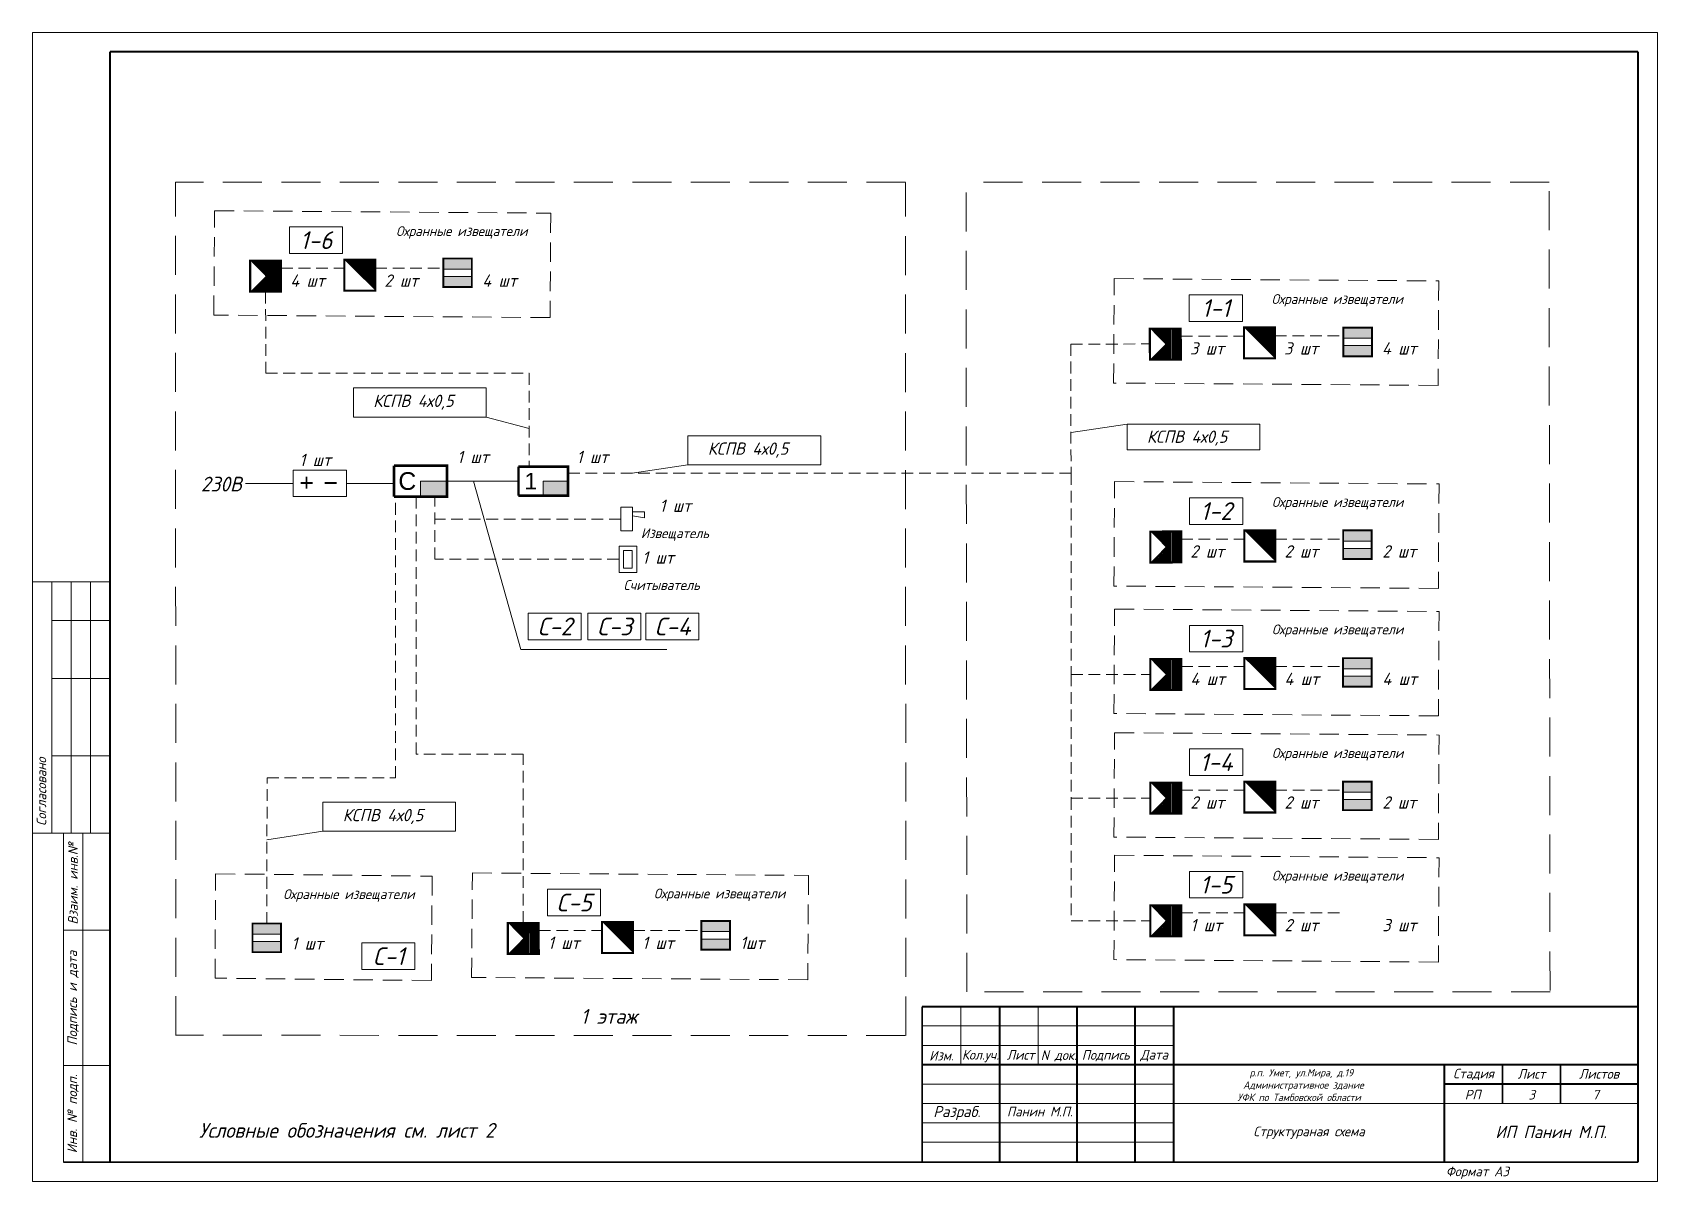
# Model space of a CAD drawing. Header units: inches. Extents: x -24 to 3888, y 393 to 1828.
# Drawn here: x 1651.1 to 1783.4, y 1393.5 to 1487 of the extents above; entities that cross this region are included whole.
import ezdxf

# ---------------------------------------------------------------- set-up
doc = ezdxf.new("R2010")
doc.units = ezdxf.units.IN
doc.header["$MEASUREMENT"] = 0
doc.linetypes.add('HIDDEN2', pattern=[4.7625, 3.175, -1.5875])
doc.linetypes.add('НЕВИДИМАЯ', pattern=[9.525, 6.35, -3.175])
doc.layers.get('0').transparency = 0.7
doc.layers.add('DESC', color=7, linetype='Continuous')
doc.styles.get("Standard").update_dxf_attribs({"font": 'GOST_Common Italic_0.ttf'})

msp = doc.modelspace()

# ---------------------------------------------------------------- texts
at = {"layer": 'DESC', "color": 0}
for s, p in [('Кол.уч.', (1726.74, 1403.39)), ('Лист', (1730.39, 1403.38)), ('N док.', (1733.16, 1403.36)), ('РП', (1767.68, 1400.14)), ('3', (1772.87, 1400.14)), ('7', (1778.07, 1400.14))]:
    msp.add_text(s, height=0.787, dxfattribs=at).set_placement(p)
at = {"layer": 'DESC', "color": 0, "attachment_point": 1}
for s, width, heights, insert, char_height in [('\\pt2.4;Охранные извещатели', 15.8242, [1.22], (1680.67, 1471.25), 0.8), ('4 шт ', 6.4521, [0], (1672.06, 1467.32), 1), ('2 шт ', 6.4521, [0], (1679.72, 1467.32), 1), ('4 шт ', 6.4521, [0], (1687.69, 1467.32), 1), ('\\pt2.4;Охранные извещатели', 15.8242, [1.22], (1751.95, 1465.72), 0.8), ('3 шт ', 6.4521, [0], (1745.31, 1461.8), 1), ('3 шт ', 6.4521, [0], (1752.97, 1461.8), 1), ('4 шт ', 6.4521, [0], (1760.94, 1461.8), 1), ('КСПВ 4х0,5 ', 9.1713, [1.06], (1678.81, 1457.53), 1), ('КСПВ 4х0,5 ', 9.1713, [1.06], (1741.8, 1454.61), 1), ('1 шт ', 6.4521, [0], (1672.8, 1452.72), 1), ('1 шт ', 6.4521, [0], (1685.64, 1452.96), 1), ('1 шт ', 6.4521, [0], (1695.37, 1452.96), 1), ('КСПВ 4х0,5 ', 9.1713, [1.06], (1706.05, 1453.64), 1), ('230В', 0.7525, [0], (1664.78, 1450.85), 1.2), ('1 шт ', 6.4521, [0], (1702.12, 1448.99), 1), ('\\pt2.4;Охранные извещатели', 15.8242, [1.22], (1751.98, 1449.19), 0.8), ('Извещатель', 15.8242, [1.22], (1700.6, 1446.65), 0.8), ('1 шт ', 6.4521, [0], (1700.71, 1444.77), 1), ('2 шт ', 6.4521, [0], (1745.34, 1445.27), 1), ('2 шт ', 6.4521, [0], (1753, 1445.27), 1), ('2 шт ', 6.4521, [0], (1760.97, 1445.27), 1), ('Считыватель', 15.8242, [1.22], (1699.19, 1442.43), 0.8), ('\\pt2.4;Охранные извещатели', 15.8242, [1.22], (1751.98, 1438.82), 0.8), ('4 шт ', 6.4521, [0], (1745.34, 1434.89), 1), ('4 шт ', 6.4521, [0], (1753, 1434.89), 1), ('4 шт ', 6.4521, [0], (1760.97, 1434.89), 1), ('\\pt2.4;Охранные извещатели', 15.8242, [1.22], (1751.98, 1428.75), 0.8), ('КСПВ 4х0,5 ', 9.1713, [1.06], (1676.33, 1423.8), 1), ('2 шт ', 6.4521, [0], (1745.34, 1424.83), 1), ('2 шт ', 6.4521, [0], (1753, 1424.83), 1), ('2 шт ', 6.4521, [0], (1760.97, 1424.83), 1), ('\\pt2.4;Охранные извещатели', 15.8242, [1.22], (1751.98, 1418.77), 0.8), ('\\pt2.4;Охранные извещатели', 15.8242, [1.22], (1671.48, 1417.26), 0.8), ('\\pt2.4;Охранные извещатели', 15.8242, [1.22], (1701.66, 1417.32), 0.8), ('1 шт ', 6.4521, [0], (1745.34, 1414.84), 1), ('2 шт ', 6.4521, [1], (1753, 1414.84), 1), ('3 шт ', 6.4521, [0], (1760.97, 1414.84), 1), ('1 шт ', 6.4521, [0], (1672.15, 1413.35), 1), ('1 шт ', 6.4521, [0], (1693.04, 1413.4), 1), ('1 шт ', 6.4521, [0], (1700.71, 1413.4), 1), ('1шт ', 6.4521, [0], (1708.68, 1413.4), 1), ('Условные обозначения см. лист 2', 37.2731, [2.89], (1664.63, 1398.23), 1.2)]:
    msp.add_mtext_dynamic_manual_height_columns(s, width=width, gutter_width=1, heights=heights, dxfattribs=dict(at, insert=insert, char_height=char_height))
at = {"layer": 'DESC', "color": 0, "attachment_point": 5}
for s, insert, char_height, width in [('1-6', (1674.16, 1470.11), 1.44, 4.32), ('1-1', (1747.41, 1464.58), 1.44, 4.32), ('{\\fArial|b0|i0|c204|p34;C}', (1681.58, 1450.49), 1.44, 2.16), ('{\\fArial|b0|i0|c204|p34;1}', (1691.64, 1450.49), 1.347, 2.0205), ('1-2', (1747.44, 1448.05), 1.44, 4.32), ('C-2', (1693.58, 1438.66), 1.44, 4.32), ('C-3', (1698.44, 1438.66), 1.44, 4.32), ('C-4', (1703.16, 1438.66), 1.44, 4.32), ('1-3', (1747.44, 1437.67), 1.44, 4.32), ('1-4', (1747.44, 1427.61), 1.44, 4.32), ('1-5', (1747.44, 1417.63), 1.44, 4.32), ('C-5', (1695.15, 1416.18), 1.44, 4.32), ('C-1', (1680.05, 1411.81), 1.44, 4.32), ('Изм.', (1725.07, 1403.71), 0.787, 3.15), ('Подпись', (1738.45, 1403.71), 0.787, 4.725), ('Дата', (1742.39, 1403.71), 0.787, 3.15), ('Стадия', (1768.39, 1402.19), 0.787, 4.725), ('Лист', (1773.11, 1402.23), 0.787, 5.67), ('Листов', (1778.61, 1402.23), 0.787, 5.3325), ('Структураная схема', (1755, 1397.44), 0.7875, 22.05)]:
    msp.add_mtext(s, dxfattribs=dict(at, insert=insert, char_height=char_height, width=width))
at = {"layer": 'DESC', "color": 0, "char_height": 0.7875, "attachment_point": 1, "rotation": 90}
for s, insert, width in [('Cогласовано', (1651.4, 1422.4), 9.4622), ('Взаим. инв.№', (1653.97, 1414.39), 14.4387), ('Подпись и дата', (1653.91, 1404.54), 11.3549), ('Инв. № подп.', (1653.91, 1395.77), 13.2391)]:
    msp.add_mtext(s, dxfattribs=dict(at, insert=insert, width=width))
at = {"layer": 'DESC', "color": 0, "linetype": 'HIDDEN2', "ltscale": 0.3, "insert": (1695.7, 1407.51), "char_height": 1.2, "attachment_point": 1}
msp.add_mtext_dynamic_manual_height_columns('1 этаж', width=37.2731, gutter_width=1, heights=[2.89], dxfattribs=at)
at = {"layer": 'DESC', "color": 0, "lineweight": 15, "attachment_point": 1}
for s, width, heights, insert, char_height in [('\\pi25.26071;р.п. Умет, ул.Мира, д.19\\P\\pi24.36617; Административное здание \\P\\pi24.27003;УФК по Тамбовской области', 59.1919, [0], (1724.9, 1402.62), 0.6), ('\\pi4.80835;ИП Панин М.П.', 17.9743, [1.74], (1765.36, 1398), 1)]:
    msp.add_mtext_dynamic_manual_height_columns(s, width=width, gutter_width=1, heights=heights, dxfattribs=dict(at, insert=insert, char_height=char_height))
at = {"layer": 'DESC', "color": 0, "lineweight": 15, "insert": (1726.33, 1399.04), "char_height": 0.9, "width": 7.0924, "attachment_point": 5}
msp.add_mtext('Разраб.', dxfattribs=at)
at = {"layer": 'DESC', "lineweight": 15, "insert": (1733.08, 1399.16), "char_height": 0.787, "width": 6.3, "attachment_point": 5}
msp.add_mtext('Панин М.П.', dxfattribs=at)
at = {"layer": 'DESC', "color": 0, "linetype": 'НЕВИДИМАЯ', "insert": (1766.13, 1394.68), "char_height": 0.787, "width": 9.1777, "attachment_point": 1}
msp.add_mtext('Формат А3', dxfattribs=at)

# ---------------------------------------------------------------- blocks, each defined once
blk = doc.blocks.new('Объем')
at = {"const_width": 0.2}
blk.add_lwpolyline([(0, 0), (0, 3), (3, 3), (3, 0)], close=True, dxfattribs=at)
for points in [[(0.21, 2.94), (0.21, 0.09)], [(0.41, 2.94), (0.41, 0.09)], [(0.61, 2.94), (0.61, 0.09)], [(0.8, 2.94), (0.8, 0.09)], [(1.01, 2.94), (1.01, 0.09)], [(1.21, 2.94), (1.21, 0.09)], [(1.39, 1.52), (2.81, 2.97)], [(1.39, 2.94), (1.39, 0.09)], [(1.39, 1.48), (2.82, 0.03)], [(1.56, 2.93), (1.56, 1.76)], [(1.76, 2.94), (1.76, 1.94)], [(1.94, 2.95), (1.94, 2.15)], [(2.13, 2.93), (2.13, 2.33)], [(2.3, 2.93), (2.3, 2.52)], [(2.49, 2.94), (2.49, 2.7)], [(1.56, 0.09), (1.56, 1.25)], [(1.74, 0.06), (1.74, 1.05)], [(1.94, 0.06), (1.94, 0.87)], [(2.13, 0.05), (2.13, 0.66)], [(2.31, 0.06), (2.31, 0.48)], [(2.49, 0.07), (2.49, 0.29)]]:
    blk.add_lwpolyline(points, dxfattribs=at)
blk = doc.blocks.new('Звуковой')
blk.add_lwpolyline([(0.1, 2.9, 0, 4, 0), (1.5, 1.51, 4, 4, 0)], format="xyseb")
at = {"const_width": 0.2}
blk.add_lwpolyline([(0, 0), (0, 3), (3, 3), (3, 0)], close=True, dxfattribs=at)

# ---------------------------------------------------------------- hatches: boundary and pattern name
at = {"layer": 'DESC', "lineweight": 15}
h = msp.add_hatch(color=0, dxfattribs=at)
h.dxf.hatch_style = 1
h.paths.add_polyline_path([(1684.51, 1467.16), (1684.51, 1466.3), (1686.84, 1466.3), (1686.84, 1467.16)])
h.paths.add_polyline_path([(1686.84, 1467.76), (1686.84, 1468.62), (1684.51, 1468.62), (1684.51, 1467.76)])
h = msp.add_hatch(color=0, dxfattribs=at)
h.dxf.hatch_style = 1
h.paths.add_polyline_path([(1757.79, 1461.53), (1757.79, 1460.66), (1760.12, 1460.66), (1760.12, 1461.53)])
h.paths.add_polyline_path([(1760.12, 1462.13), (1760.12, 1462.99), (1757.79, 1462.99), (1757.79, 1462.13)])
at = {"layer": 'DESC'}
for points in [[(1682.66, 1450.49), (1682.66, 1449.23), (1684.82, 1449.23), (1684.82, 1450.49)], [(1692.65, 1450.49), (1692.65, 1449.31), (1694.67, 1449.31), (1694.67, 1450.49)]]:
    msp.add_hatch(color=0, dxfattribs=at).paths.add_polyline_path(points)
at = {"layer": 'DESC', "lineweight": 15}
h = msp.add_hatch(color=0, dxfattribs=at)
h.dxf.hatch_style = 1
h.paths.add_polyline_path([(1757.78, 1445.01), (1757.78, 1444.15), (1760.1, 1444.15), (1760.1, 1445.01)])
h.paths.add_polyline_path([(1760.1, 1445.61), (1760.1, 1446.48), (1757.78, 1446.48), (1757.78, 1445.61)])
h = msp.add_hatch(color=0, dxfattribs=at)
h.dxf.hatch_style = 1
h.paths.add_polyline_path([(1757.77, 1434.61), (1757.77, 1433.75), (1760.1, 1433.75), (1760.1, 1434.61)])
h.paths.add_polyline_path([(1760.1, 1435.21), (1760.1, 1436.08), (1757.77, 1436.08), (1757.77, 1435.21)])
h = msp.add_hatch(color=0, dxfattribs=at)
h.dxf.hatch_style = 1
h.paths.add_polyline_path([(1757.77, 1424.57), (1757.77, 1423.7), (1760.1, 1423.7), (1760.1, 1424.57)])
h.paths.add_polyline_path([(1760.1, 1425.17), (1760.1, 1426.03), (1757.77, 1426.03), (1757.77, 1425.17)])
h = msp.add_hatch(color=0, dxfattribs=at)
h.dxf.hatch_style = 1
h.paths.add_polyline_path([(1668.98, 1413), (1668.98, 1412.14), (1671.31, 1412.14), (1671.31, 1413)])
h.paths.add_polyline_path([(1671.31, 1413.6), (1671.31, 1414.47), (1668.98, 1414.47), (1668.98, 1413.6)])
h = msp.add_hatch(color=0, dxfattribs=at)
h.dxf.hatch_style = 1
h.paths.add_polyline_path([(1705.53, 1413.21), (1705.53, 1412.34), (1707.85, 1412.34), (1707.85, 1413.21)])
h.paths.add_polyline_path([(1707.85, 1413.81), (1707.85, 1414.67), (1705.53, 1414.67), (1705.53, 1413.81)])

# ---------------------------------------------------------------- linework, layer by layer
at = {"layer": 'DESC', "color": 0, "lineweight": 15}
for p, q in [((1651.07, 1393.47), (1651.07, 1487.02)), ((1651.07, 1487.02), (1783.37, 1487.02)), ((1783.37, 1487.02), (1783.37, 1393.47)), ((1688, 1455.71), (1691.51, 1454.79)), ((1740.18, 1455.14), (1735.62, 1454.45)), ((1704.43, 1451.82), (1699.88, 1451.13)), ((1668.41, 1450.31), (1672.3, 1450.31)), ((1676.62, 1450.31), (1680.5, 1450.31)), ((1684.82, 1450.49), (1690.63, 1450.49)), ((1684.82, 1450.14), (1684.82, 1450.14)), ((1686.96, 1450.49), (1690.82, 1436.77)), ((1657.37, 1442.29), (1651.07, 1442.29)), ((1652.64, 1442.29), (1652.64, 1421.82)), ((1654.22, 1442.29), (1654.22, 1421.82)), ((1655.79, 1442.29), (1655.79, 1421.82)), ((1657.37, 1439.14), (1652.64, 1439.14)), ((1690.82, 1436.77), (1702.71, 1436.77)), ((1657.37, 1434.42), (1652.64, 1434.42)), ((1657.37, 1428.12), (1652.64, 1428.12)), ((1657.37, 1421.82), (1651.07, 1421.82)), ((1653.59, 1421.82), (1653.59, 1395.04)), ((1653.59, 1421.82), (1657.37, 1421.82)), ((1655.16, 1421.82), (1655.16, 1395.04)), ((1674.72, 1421.98), (1670.16, 1421.29)), ((1653.59, 1413.94), (1657.37, 1413.94)), ((1726.65, 1407.7), (1726.65, 1402.98)), ((1732.95, 1407.7), (1732.95, 1402.98)), ((1723.5, 1406.13), (1743.97, 1406.13)), ((1723.5, 1404.55), (1743.97, 1404.55)), ((1653.59, 1402.92), (1657.37, 1402.92)), ((1723.5, 1401.4), (1743.97, 1401.4)), ((1723.5, 1399.83), (1743.97, 1399.83)), ((1743.97, 1399.83), (1781.77, 1399.83)), ((1723.5, 1398.25), (1743.97, 1398.25)), ((1723.5, 1396.68), (1743.97, 1396.68)), ((1783.37, 1393.47), (1651.07, 1393.47))]:
    msp.add_line(p, q, dxfattribs=at)
at = {"layer": 'DESC', "color": 0, "linetype": 'HIDDEN2', "lineweight": 15}
for p, q in [((1722.14, 1474.83), (1662.71, 1474.84)), ((1662.74, 1405.37), (1662.71, 1474.83)), ((1722.17, 1405.36), (1722.14, 1474.82)), ((1774.54, 1474.83), (1727.07, 1474.84)), ((1727.14, 1408.91), (1727.07, 1474.7)), ((1774.62, 1409.02), (1774.54, 1474.82)), ((1774.62, 1408.9), (1727.14, 1408.91)), ((1722.13, 1405.36), (1662.71, 1405.37))]:
    msp.add_line(p, q, dxfattribs=at)
at = {"layer": 'DESC', "color": 0, "linetype": 'HIDDEN2', "lineweight": 15, "ltscale": 0.3}
for p, q in [((1671.31, 1467.83), (1676.45, 1467.83)), ((1678.97, 1467.83), (1684.42, 1467.83)), ((1670.05, 1465.92), (1670.06, 1459.28)), ((1744.56, 1462.3), (1749.7, 1462.3)), ((1752.22, 1462.31), (1757.67, 1462.31)), ((1735.61, 1461.65), (1742.04, 1461.66)), ((1735.61, 1461.65), (1735.62, 1451.13)), ((1670.06, 1459.28), (1691.51, 1459.28)), ((1691.51, 1459.28), (1691.51, 1451.67)), ((1694.67, 1451.13), (1735.62, 1451.13)), ((1735.62, 1451.13), (1735.62, 1434.75)), ((1680.62, 1426.33), (1680.62, 1449.23)), ((1682.3, 1428.26), (1682.3, 1449.23)), ((1683.83, 1444.13), (1683.83, 1449.23)), ((1698.97, 1447.4), (1683.83, 1447.4)), ((1744.58, 1445.78), (1749.73, 1445.78)), ((1752.25, 1445.78), (1757.7, 1445.78)), ((1698.82, 1444.13), (1683.83, 1444.13)), ((1735.62, 1434.75), (1742.07, 1434.75)), ((1735.62, 1434.75), (1735.62, 1424.68)), ((1744.58, 1435.4), (1749.73, 1435.4)), ((1752.25, 1435.4), (1757.7, 1435.4)), ((1691.03, 1428.26), (1682.3, 1428.26)), ((1691.03, 1414.52), (1691.03, 1428.26)), ((1670.14, 1414.45), (1670.17, 1426.33)), ((1670.17, 1426.33), (1680.62, 1426.33)), ((1744.58, 1425.34), (1749.73, 1425.34)), ((1752.25, 1425.34), (1757.7, 1425.34)), ((1735.62, 1424.68), (1742.07, 1424.68)), ((1735.62, 1424.68), (1735.62, 1414.7)), ((1735.62, 1414.7), (1742.07, 1414.7)), ((1744.58, 1415.35), (1749.73, 1415.35)), ((1752.25, 1415.35), (1757.7, 1415.35)), ((1692.29, 1413.91), (1697.44, 1413.91)), ((1699.96, 1413.91), (1705.41, 1413.91))]:
    msp.add_line(p, q, dxfattribs=at)
at = {"layer": 'DESC', "color": 0, "lineweight": 15}
for points, const_width in [([(1657.37, 1485.45), (1657.37, 1395.04), (1781.79, 1395.04)], 0.158), ([(1781.79, 1485.45), (1657.37, 1485.45)], 0.158), ([(1781.79, 1395.04), (1781.79, 1485.45)], 0.158), ([(1684.51, 1468.62), (1686.84, 1468.62), (1686.84, 1466.3), (1684.51, 1466.3), (1684.51, 1468.62)], 0.155), ([(1757.79, 1462.99), (1760.12, 1462.99), (1760.12, 1460.66), (1757.79, 1460.66), (1757.79, 1462.99)], 0.155), ([(1680.5, 1451.75), (1680.5, 1449.23)], 0.216), ([(1680.5, 1451.75), (1684.82, 1451.75), (1684.82, 1449.23), (1680.5, 1449.23)], 0.216), ([(1690.63, 1451.67), (1690.63, 1449.31)], 0.202), ([(1690.63, 1451.67), (1694.67, 1451.67), (1694.67, 1449.31), (1690.63, 1449.31)], 0.202), ([(1757.78, 1446.48), (1760.1, 1446.48), (1760.1, 1444.15), (1757.78, 1444.15), (1757.78, 1446.48)], 0.155), ([(1757.77, 1436.08), (1760.1, 1436.08), (1760.1, 1433.75), (1757.77, 1433.75), (1757.77, 1436.08)], 0.155), ([(1757.77, 1426.03), (1760.1, 1426.03), (1760.1, 1423.7), (1757.77, 1423.7), (1757.77, 1426.03)], 0.155), ([(1668.98, 1414.47), (1671.31, 1414.47), (1671.31, 1412.14), (1668.98, 1412.14), (1668.98, 1414.47)], 0.155), ([(1705.53, 1414.67), (1707.85, 1414.67), (1707.85, 1412.34), (1705.53, 1412.34), (1705.53, 1414.67)], 0.155), ([(1723.5, 1407.7), (1723.5, 1395.1)], 0.158), ([(1723.5, 1407.7), (1781.77, 1407.7)], 0.158), ([(1729.8, 1407.7), (1729.8, 1395.04)], 0.158), ([(1736.1, 1407.7), (1736.1, 1395.1)], 0.158), ([(1740.82, 1407.7), (1740.82, 1395.1)], 0.158), ([(1743.97, 1407.7), (1743.97, 1395.1)], 0.158), ([(1723.5, 1402.98), (1781.77, 1402.98)], 0.158), ([(1766.02, 1395.04), (1766.02, 1402.98)], 0.158), ([(1770.75, 1399.83), (1770.75, 1402.98)], 0.158), ([(1775.47, 1399.83), (1775.47, 1402.98)], 0.158), ([(1766.02, 1401.4), (1781.77, 1401.4)], 0.158), ([(1653.59, 1395.04), (1657.37, 1395.04)], 0.158)]:
    msp.add_lwpolyline(points, dxfattribs=dict(at, const_width=const_width))
at = {"layer": 'DESC', "color": 0, "linetype": 'HIDDEN2', "lineweight": 15, "ltscale": 0.5}
for points in [[(1665.89, 1472.51), (1693.26, 1472.31), (1693.21, 1463.81), (1665.83, 1464.01)], [(1739.14, 1466.98), (1765.56, 1466.79), (1765.5, 1458.29), (1739.09, 1458.48)], [(1739.17, 1450.45), (1765.58, 1450.26), (1765.53, 1441.76), (1739.11, 1441.95)], [(1739.17, 1440.08), (1765.58, 1439.88), (1765.53, 1431.38), (1739.11, 1431.57)], [(1739.17, 1430.01), (1765.58, 1429.82), (1765.53, 1421.32), (1739.11, 1421.51)], [(1739.17, 1420.03), (1765.58, 1419.83), (1765.53, 1411.33), (1739.11, 1411.53)], [(1665.98, 1418.52), (1683.61, 1418.33), (1683.55, 1409.83), (1665.93, 1410.02)], [(1686.88, 1418.59), (1714.25, 1418.39), (1714.19, 1409.89), (1686.82, 1410.08)]]:
    msp.add_lwpolyline(points, close=True, dxfattribs=at)
at = {"layer": 'DESC', "color": 0, "lineweight": 15}
for points in [[(1672, 1471.19), (1676.32, 1471.19), (1676.32, 1469.03), (1672, 1469.03), (1672, 1471.19)], [(1745.25, 1465.66), (1749.57, 1465.66), (1749.57, 1463.5), (1745.25, 1463.5), (1745.25, 1465.66)], [(1684.82, 1450.49), (1682.66, 1450.49)], [(1682.66, 1450.49), (1682.66, 1449.23)], [(1694.67, 1450.49), (1692.65, 1450.49)], [(1692.65, 1450.49), (1692.65, 1449.31)], [(1682.66, 1449.23), (1682.66, 1449.23)], [(1692.65, 1449.31), (1692.65, 1449.31)], [(1745.28, 1449.13), (1749.6, 1449.13), (1749.6, 1446.97), (1745.28, 1446.97), (1745.28, 1449.13)], [(1698.97, 1448.36), (1698.97, 1446.44), (1699.93, 1446.44), (1699.93, 1448.36), (1698.97, 1448.36)], [(1699.93, 1447.98), (1700.89, 1447.98)], [(1699.93, 1447.98), (1699.93, 1447.66), (1700.89, 1447.5)], [(1700.89, 1447.98), (1700.89, 1447.5)], [(1698.82, 1445.21), (1700.26, 1445.21), (1700.26, 1443.05), (1698.82, 1443.05), (1698.82, 1445.21)], [(1699.18, 1444.85), (1699.9, 1444.85), (1699.9, 1443.41), (1699.18, 1443.41), (1699.18, 1444.85)], [(1691.42, 1439.74), (1695.74, 1439.74), (1695.74, 1437.58), (1691.42, 1437.58), (1691.42, 1439.74)], [(1696.28, 1439.74), (1700.6, 1439.74), (1700.6, 1437.58), (1696.28, 1437.58), (1696.28, 1439.74)], [(1701, 1439.74), (1705.32, 1439.74), (1705.32, 1437.58), (1701, 1437.58), (1701, 1439.74)], [(1745.28, 1438.75), (1749.6, 1438.75), (1749.6, 1436.59), (1745.28, 1436.59), (1745.28, 1438.75)], [(1745.28, 1428.69), (1749.6, 1428.69), (1749.6, 1426.53), (1745.28, 1426.53), (1745.28, 1428.69)], [(1745.28, 1418.71), (1749.6, 1418.71), (1749.6, 1416.55), (1745.28, 1416.55), (1745.28, 1418.71)], [(1692.99, 1417.26), (1697.31, 1417.26), (1697.31, 1415.1), (1692.99, 1415.1), (1692.99, 1417.26)], [(1677.89, 1412.89), (1682.21, 1412.89), (1682.21, 1410.73), (1677.89, 1410.73), (1677.89, 1412.89)]]:
    msp.add_lwpolyline(points, dxfattribs=at)
for points in [[(1684.51, 1468.62), (1686.84, 1468.62), (1686.84, 1467.76), (1684.51, 1467.76)], [(1686.84, 1466.3), (1684.51, 1466.3), (1684.51, 1467.16), (1686.84, 1467.16)], [(1757.79, 1462.99), (1760.12, 1462.99), (1760.12, 1462.13), (1757.79, 1462.13)], [(1760.12, 1460.66), (1757.79, 1460.66), (1757.79, 1461.53), (1760.12, 1461.53)], [(1677.19, 1458.08), (1688, 1458.08), (1688, 1455.71), (1677.19, 1455.71)], [(1704.43, 1454.19), (1715.24, 1454.19), (1715.24, 1451.82), (1704.43, 1451.82)], [(1740.18, 1453.04), (1750.99, 1453.04), (1750.98, 1455.14), (1740.18, 1455.14)], [(1672.3, 1449.23), (1676.62, 1449.23), (1676.62, 1451.39), (1672.3, 1451.39)], [(1757.78, 1446.48), (1760.1, 1446.48), (1760.1, 1445.61), (1757.78, 1445.61)], [(1760.1, 1444.15), (1757.78, 1444.15), (1757.78, 1445.01), (1760.1, 1445.01)], [(1757.77, 1436.08), (1760.1, 1436.08), (1760.1, 1435.21), (1757.77, 1435.21)], [(1760.1, 1433.75), (1757.77, 1433.75), (1757.77, 1434.61), (1760.1, 1434.61)], [(1757.77, 1426.03), (1760.1, 1426.03), (1760.1, 1425.17), (1757.77, 1425.17)], [(1674.72, 1424.34), (1685.52, 1424.34), (1685.52, 1421.98), (1674.72, 1421.98)], [(1760.1, 1423.7), (1757.77, 1423.7), (1757.77, 1424.57), (1760.1, 1424.57)], [(1668.98, 1414.47), (1671.31, 1414.47), (1671.31, 1413.6), (1668.98, 1413.6)], [(1705.53, 1414.67), (1707.85, 1414.67), (1707.85, 1413.81), (1705.53, 1413.81)], [(1671.31, 1412.14), (1668.98, 1412.14), (1668.98, 1413), (1671.31, 1413)], [(1707.85, 1412.34), (1705.53, 1412.34), (1705.53, 1413.21), (1707.85, 1413.21)]]:
    msp.add_lwpolyline(points, close=True, dxfattribs=at)
at = {"layer": 'DESC', "color": 0, "linetype": 'НЕВИДИМАЯ', "lineweight": 15, "const_width": 0.144}
for points in [[(1672.91, 1450.34), (1673.88, 1450.34)], [(1673.38, 1450.85), (1673.38, 1449.87)], [(1674.86, 1450.34), (1675.84, 1450.34)]]:
    msp.add_lwpolyline(points, dxfattribs=at)

# ---------------------------------------------------------------- block references
at = {"layer": 'DESC', "color": 0}
for name, p, xscale, yscale, zscale, rotation in [('Звуковой', (1676.45, 1468.52), 0.8399951999999031, 0.8399951999999031, 0.8399951999999031, 270), ('Объем', (1671.31, 1465.92), -0.8399520000001002, 0.8399520000000122, 0.8399520000000001, 0.05815664228504325), ('Звуковой', (1749.7, 1463), 0.8399951999999031, 0.8399951999999031, 0.8399951999999031, 270), ('Объем', (1744.56, 1460.39), -0.8399520000000998, 0.8399520000000122, 0.8399520000000001, 0.05815664228504325), ('Звуковой', (1749.73, 1446.47), 0.8399951999999031, 0.8399951999999031, 0.8399951999999031, 270), ('Объем', (1744.59, 1443.87), -0.8399520000000998, 0.8399520000000122, 0.8399520000000001, 0.05815664228504325), ('Звуковой', (1749.73, 1436.09), 0.8399951999999031, 0.8399951999999031, 0.8399951999999031, 270), ('Объем', (1744.59, 1433.49), -0.8399520000000997, 0.8399520000000122, 0.8399520000000001, 0.05815664228504325), ('Звуковой', (1749.73, 1426.03), 0.8399951999999031, 0.8399951999999031, 0.8399951999999031, 270), ('Объем', (1744.59, 1423.43), -0.8399520000000997, 0.8399520000000122, 0.8399520000000001, 0.05815664228504325), ('Звуковой', (1749.73, 1416.04), 0.8399951999999031, 0.8399951999999031, 0.8399951999999031, 270), ('Звуковой', (1697.44, 1414.6), 0.8399951999999031, 0.8399951999999031, 0.8399951999999031, 270), ('Объем', (1744.59, 1413.44), -0.8399520000000997, 0.8399520000000122, 0.8399520000000001, 0.05815664228504325), ('Объем', (1692.29, 1412), -0.8399520000001, 0.8399520000000122, 0.8399520000000001, 0.05815664228504325)]:
    msp.add_blockref(name, p, dxfattribs=dict(at, xscale=xscale, yscale=yscale, zscale=zscale, rotation=rotation))

msp.set_redraw_order([(e.dxf.handle, doc.entitydb.next_handle()) for e in msp.query("TEXT MTEXT ATTDEF DIMENSION ARC_DIMENSION")])  # texts and dimensions are drawn at this point

doc.saveas('drawing.dxf')
